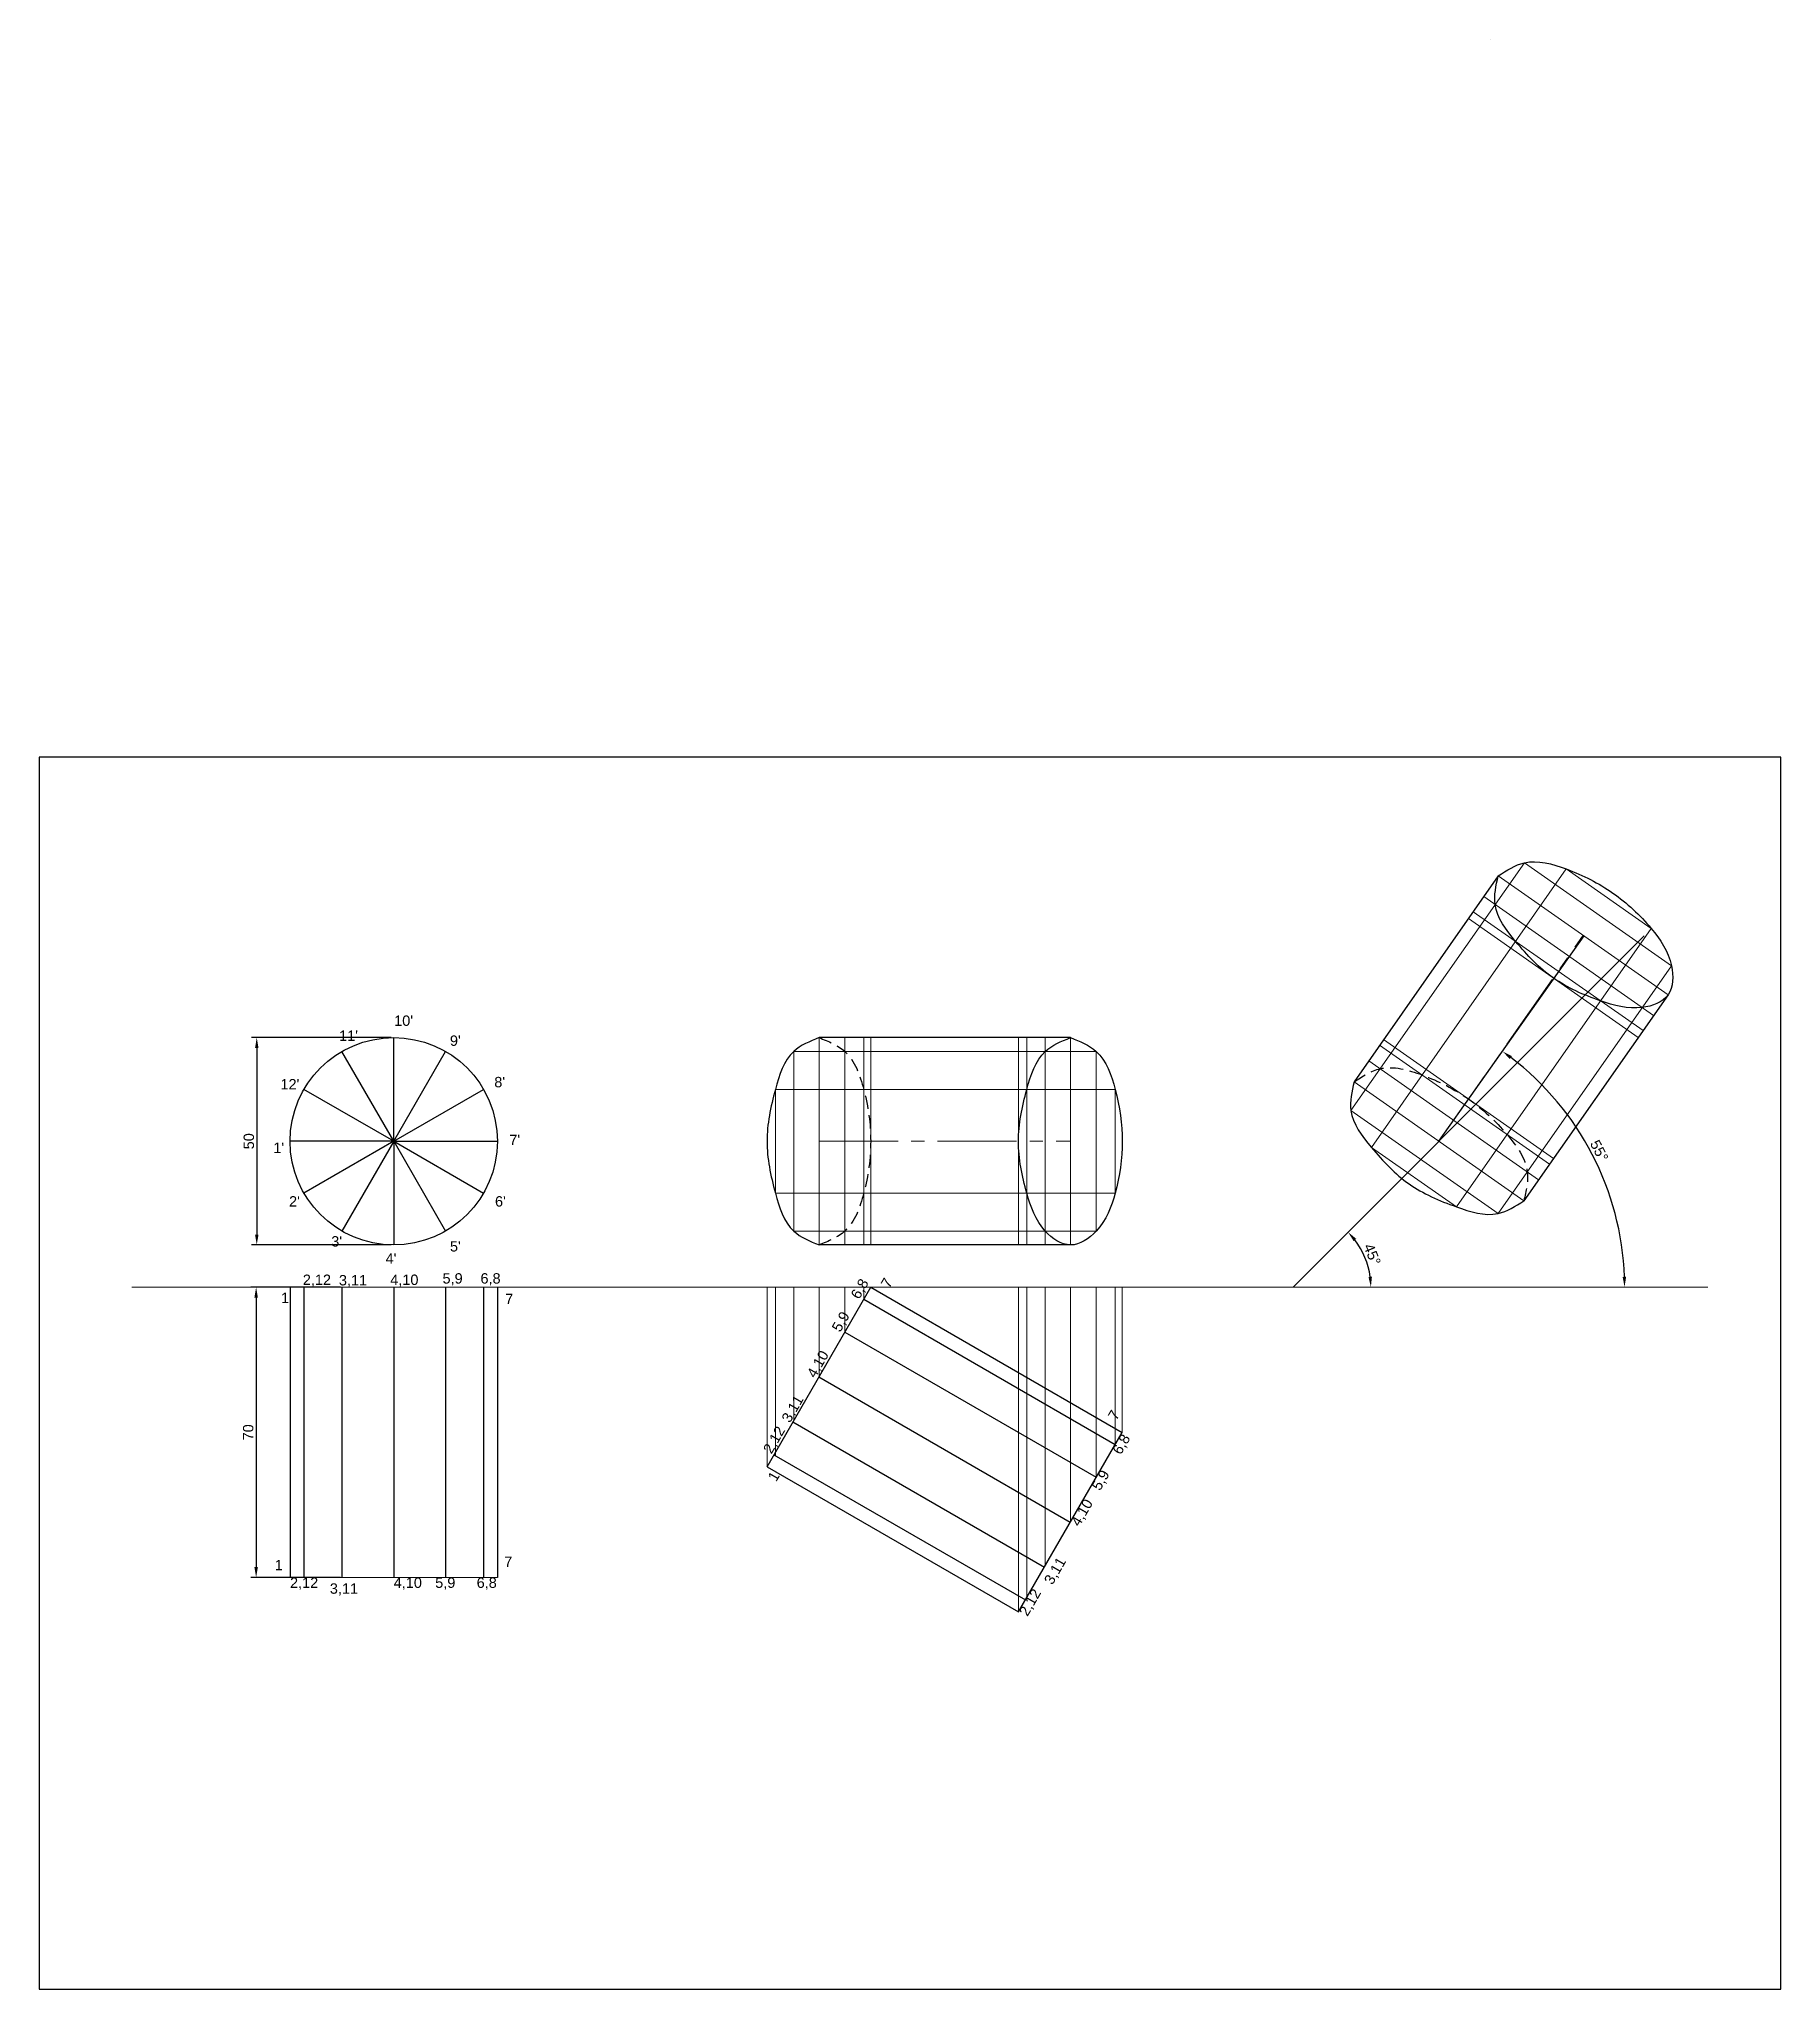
# Model space of a CAD drawing. Header units: millimetres. Extents: x 0 to 920, y 0 to 500.
# Drawn here: x 500 to 920, y 30 to 500.2 of the extents above; entities that cross this region are included whole.
import ezdxf

# ---------------------------------------------------------------- set-up
doc = ezdxf.new("R2010")
doc.units = ezdxf.units.MM
doc.linetypes.add('CENTER2', pattern=[28.575, 19.05, -3.175, 3.175, -3.175])
doc.linetypes.add('HIDDEN2', pattern=[4.7625, 3.175, -1.5875])
doc.styles.get("Standard").update_dxf_attribs({"font": 'arial.ttf'})
doc.dimstyles.new('ISO-25', dxfattribs={"dimtxt": 2.5, "dimasz": 2.5, "dimexe": 1.25, "dimexo": 0.625, "dimtad": 1, "dimtxsty": 'Standard', "dimcen": 2.5, "dimadec": 0, "dimazin": 0, "dimtfac": 1, "dimtmove": 0, "dimatfit": 3, "dimfxl": 1, "dimarcsym": 0})

msp = doc.modelspace()

# ---------------------------------------------------------------- texts
at = {"char_height": 2.5, "attachment_point": 1}
for s, width, insert in [("10'", 4.65545, (585.631, 264.728)), ("11'", 4.65545, (572.354, 261.111)), ("9'", 4.65545, (599.08, 259.906)), ("12'", 4.65545, (558.215, 249.402)), ("8'", 4.65545, (609.77, 249.918)), ("7'", 4.65545, (613.387, 235.97)), ("1'", 4.65545, (556.491, 234.075)), ("2'", 4.65545, (560.284, 221.16)), ("6'", 4.65545, (609.942, 221.16)), ("3'", 4.65545, (570.457, 211.517)), ("4'", 4.65545, (583.561, 207.384)), ("5'", 4.65545, (599.08, 210.311)), ('2,12', 1.0004, (563.606, 202.256)), ('3,11', 1.0004, (572.306, 202.144)), ('4,10', 1.0004, (584.687, 202.256)), ('5,9', 1.0004, (597.291, 202.59)), ('6,8', 1.0004, (606.438, 202.59)), ('1', 1.0004, (558.364, 197.911)), ('7', 1.0004, (612.39, 197.633)), ('1', 1.0004, (556.85, 133.463)), ('7', 6.31141, (612.183, 134.276)), ('2,12', 1.0004, (560.523, 129.216)), ('3,11', 1.0004, (570.12, 127.8)), ('4,10', 6.31141, (585.523, 129.216)), ('5,9', 6.31141, (595.523, 129.216)), ('6,8', 6.31141, (605.523, 129.216))]:
    msp.add_mtext_dynamic_manual_height_columns(s, width=width, gutter_width=12.5, heights=[0], dxfattribs=dict(at, insert=insert))
at = {"char_height": 2.5, "attachment_point": 1, "rotation": 60}
for s, width, insert in [('6,8', 1.0004, (695.558, 197.365)), ('7', 1.0004, (702.827, 200.042)), ('5,9', 1.0004, (690.985, 189.444)), ('4,10', 1.0004, (684.972, 178.361)), ('3,11', 1.0004, (678.878, 167.584)), ('7', 6.31141, (757.592, 168.183)), ('2,12', 1.0004, (674.432, 160.105)), ('6,8', 6.31141, (758.644, 159.885)), ('1', 1.0004, (675.573, 153.392)), ('5,9', 6.31141, (753.644, 151.225)), ('4,10', 6.31141, (748.644, 142.565)), ('3,11', 1.0004, (742.169, 128.518)), ('2,12', 1.0004, (736.144, 120.914))]:
    msp.add_mtext_dynamic_manual_height_columns(s, width=width, gutter_width=12.5, heights=[0], dxfattribs=dict(at, insert=insert))

# ---------------------------------------------------------------- blocks, each defined once
blk = doc.blocks.new('*U13')
blk.add_line((-12.5, 0), (12.5, 0))
blk = doc.blocks.new('*U14')
at = {"color": 0, "linetype": 'ByBlock', "lineweight": -2, "transparency": 16777216}
for p, rotation in [((585.52, 246.9), 89.99999999999993), ((579.27, 245.22), 119.9999999999999), ((591.77, 245.22), 59.99999999999994), ((574.7, 240.65), 149.9999999999999), ((596.35, 240.65), 29.99999999999996), ((573.02, 234.4), 180), ((574.7, 228.15), 209.9999999999999), ((579.27, 223.57), 239.9999999999998), ((585.52, 221.9), 269.9999999999998), ((591.77, 223.57), 299.9999999999998), ((596.35, 228.15), 329.9999999999998)]:
    blk.add_blockref('*U13', p, dxfattribs=dict(at, rotation=rotation))
blk.add_blockref('*U13', (598.02, 234.4), dxfattribs=at)
blk = doc.blocks.new('*D16')
at = {"color": 0, "lineweight": -2, "transparency": 16777216}
for p, q in [((572.68, 199.22), (551.1, 199.22)), ((552.35, 196.72), (552.35, 131.72)), ((572.68, 129.22), (551.1, 129.22))]:
    blk.add_line(p, q, dxfattribs=at)
at = {"color": 0, "transparency": 16777216}
for points in [[(551.93, 196.72), (552.77, 196.72), (552.35, 199.22)], [(551.93, 131.72), (552.77, 131.72), (552.35, 129.22)]]:
    blk.add_solid(points, dxfattribs=at)
at = {"layer": 'Defpoints', "color": 0, "transparency": 16777216}
for p in [(573.31, 199.22), (552.35, 129.22), (573.31, 129.22)]:
    blk.add_point(p, dxfattribs=at)
at = {"color": 0, "lineweight": 9, "transparency": 16777216, "insert": (550.45, 164.22), "char_height": 2.5, "attachment_point": 5, "rotation": 90}
blk.add_mtext('70', dxfattribs=at)
blk = doc.blocks.new('*D17')
at = {"color": 0, "lineweight": -2, "transparency": 16777216}
for p, q in [((584.9, 259.4), (551.25, 259.4)), ((552.5, 256.9), (552.5, 211.9)), ((584.9, 209.4), (551.25, 209.4))]:
    blk.add_line(p, q, dxfattribs=at)
at = {"color": 0, "transparency": 16777216}
for points in [[(552.09, 256.9), (552.92, 256.9), (552.5, 259.4)], [(552.09, 211.9), (552.92, 211.9), (552.5, 209.4)]]:
    blk.add_solid(points, dxfattribs=at)
at = {"layer": 'Defpoints', "color": 0, "transparency": 16777216}
for p in [(585.52, 259.4), (552.5, 209.4), (585.52, 209.4)]:
    blk.add_point(p, dxfattribs=at)
at = {"color": 0, "lineweight": 9, "transparency": 16777216, "insert": (550.6, 234.4), "char_height": 2.5, "attachment_point": 5, "rotation": 90}
blk.add_mtext('50', dxfattribs=at)
blk = doc.blocks.new('*D20')
at = {"color": 0, "lineweight": -2, "transparency": 16777216}
blk.add_arc((802.35, 199.22), 18.77, 7.6363, 37.3637, dxfattribs=at)
at = {"color": 0, "transparency": 16777216}
for points in [[(816.96, 210.33), (817.58, 210.88), (815.62, 212.49)], [(821.37, 201.74), (820.54, 201.68), (821.12, 199.22)]]:
    blk.add_solid(points, dxfattribs=at)
at = {"layer": 'Defpoints', "color": 0, "transparency": 16777216}
for p in [(873.06, 269.93), (820.48, 204.07), (522.35, 199.22), (802.35, 199.22), (902.35, 199.22)]:
    blk.add_point(p, dxfattribs=at)
at = {"color": 0, "transparency": 16777216, "insert": (821.44, 207.12), "char_height": 2.5, "attachment_point": 5, "rotation": 292.5}
blk.add_mtext('45°', dxfattribs=at)
blk = doc.blocks.new('*D21')
at = {"color": 0, "lineweight": -2, "transparency": 16777216}
blk.add_arc((812.66, 199.22), 69.63, 2.0573, 52.6807, dxfattribs=at)
at = {"color": 0, "transparency": 16777216}
for points in [[(854.62, 254.25), (855.11, 254.92), (852.85, 256.07)], [(882.66, 201.72), (881.82, 201.71), (882.28, 199.22)]]:
    blk.add_solid(points, dxfattribs=at)
at = {"layer": 'Defpoints', "color": 0, "transparency": 16777216}
for p in [(872.53, 283.89), (837.53, 234.4), (878.78, 221.02), (522.35, 199.22), (902.35, 199.22)]:
    blk.add_point(p, dxfattribs=at)
at = {"color": 0, "transparency": 16777216, "insert": (876.17, 232.1), "char_height": 2.5, "attachment_point": 5, "rotation": 297.369}
blk.add_mtext('55°', dxfattribs=at)

# ---------------------------------------------------------------- dimensions: what is measured, and where the dimension line sits
for base, line2, picture, middle in [((878.783, 221.016), ((837.529, 234.396), (872.526, 283.893)), '*D21', (876.174, 232.097)), ((820.481, 204.074), ((802.349, 199.216), (873.06, 269.926)), '*D20', (821.444, 207.125))]:
    dim = msp.add_angular_dim_2l(base=base, line1=((522.349, 199.216), (902.349, 199.216)), line2=line2, dimstyle='ISO-25')
    dim.commit()
    dim.dimension.update_dxf_attribs({"geometry": picture, "text_midpoint": middle})
at = {"lineweight": 9}
for base, p1, p2, picture, middle in [((552.503, 209.396), (585.523, 259.396), (585.523, 209.396), '*D17', (550.602, 234.396)), ((552.349, 129.216), (573.307, 199.216), (573.307, 129.216), '*D16', (550.448, 164.216))]:
    dim = msp.add_linear_dim(base=base, p1=p1, p2=p2, angle=90, dimstyle='ISO-25', dxfattribs=at)
    dim.commit()
    dim.dimension.update_dxf_attribs({"geometry": picture, "text_midpoint": middle})

# ---------------------------------------------------------------- linework, layer by layer
at = {"lineweight": 9}
for p, q in [((849.917, 500.17), (849.917, 500.17)), ((816.299, 241.822), (858.121, 301.549)), ((893.591, 276.713), (858.121, 301.549)), ((817.051, 248.735), (851.822, 298.393)), ((821.244, 232.931), (868.241, 300.049)), ((892.78, 269.715), (851.822, 298.393)), ((888.719, 285.709), (868.241, 300.049)), ((889.284, 264.723), (848.327, 293.402)), ((879.441, 294.251), (879.441, 294.251)), ((885.58, 259.433), (844.622, 288.112)), ((886.734, 261.08), (845.776, 289.759)), ((841.723, 218.592), (888.719, 285.709)), ((851.769, 216.985), (893.591, 276.713)), ((858.008, 220.056), (892.78, 269.715)), ((688.075, 259.396), (748.696, 259.396)), ((688.075, 209.396), (688.075, 259.396)), ((694.273, 209.396), (694.273, 259.396)), ((698.848, 209.396), (698.848, 259.396)), ((700.523, 209.396), (700.523, 259.396)), ((736.144, 209.396), (736.144, 259.396)), ((738.156, 209.396), (738.156, 259.396)), ((742.602, 209.396), (742.602, 259.396)), ((748.696, 209.396), (748.696, 259.396)), ((865.148, 230.253), (824.191, 258.932)), ((681.981, 256.046), (754.894, 256.046)), ((681.981, 212.745), (681.981, 256.046)), ((754.894, 212.745), (754.894, 256.046)), ((864.188, 228.881), (823.23, 257.56)), ((861.563, 225.133), (820.606, 253.812)), ((677.534, 246.896), (759.47, 246.896)), ((677.534, 221.896), (677.534, 246.896)), ((759.47, 221.896), (759.47, 246.896)), ((858.008, 220.056), (817.051, 248.735)), ((851.769, 216.985), (816.299, 241.822)), ((761.144, 234.395), (761.144, 234.396)), ((841.723, 218.592), (821.244, 232.931)), ((677.534, 221.896), (759.47, 221.896)), ((681.981, 212.745), (754.894, 212.745)), ((688.075, 209.396), (748.696, 209.396)), ((522.349, 199.216), (902.349, 199.216)), ((560.523, 199.216), (610.523, 199.216)), ((675.523, 155.914), (675.523, 199.216)), ((677.534, 158.62), (677.534, 199.216)), ((681.981, 167.1), (681.981, 199.216)), ((688.075, 177.655), (688.075, 199.216)), ((694.273, 188.39), (694.273, 199.216)), ((698.848, 196.315), (698.848, 199.216)), ((736.144, 120.914), (736.144, 199.216)), ((738.156, 123.62), (738.156, 199.216)), ((742.602, 132.1), (742.602, 199.216)), ((748.696, 142.655), (748.696, 199.216)), ((754.894, 153.39), (754.894, 199.216)), ((759.47, 161.315), (759.47, 199.216)), ((761.144, 164.216), (761.144, 199.216)), ((560.523, 129.216), (610.523, 129.216))]:
    msp.add_line(p, q, dxfattribs=at)
for p, q in [((851.822, 298.393), (817.051, 248.735)), ((837.529, 234.396), (887.027, 283.893)), ((837.529, 234.396), (872.526, 283.893)), ((802.349, 199.216), (873.06, 269.926)), ((892.78, 269.715), (858.008, 220.056)), ((748.696, 259.396), (688.075, 259.396)), ((748.696, 209.396), (688.075, 209.396)), ((560.523, 199.216), (560.523, 129.216)), ((563.872, 199.216), (563.872, 129.216)), ((573.023, 199.216), (573.023, 129.216)), ((585.523, 199.216), (585.523, 129.216)), ((598.023, 199.216), (598.023, 129.216)), ((607.173, 199.216), (607.173, 129.216)), ((610.523, 199.216), (610.523, 129.216)), ((675.523, 155.914), (700.523, 199.216)), ((700.523, 199.216), (761.144, 164.216)), ((698.848, 196.315), (759.47, 161.315)), ((694.273, 188.39), (754.894, 153.39)), ((688.023, 177.565), (748.644, 142.565)), ((681.773, 166.74), (742.394, 131.74)), ((736.144, 120.914), (761.144, 164.216)), ((675.523, 155.914), (736.144, 120.914)), ((677.197, 158.815), (737.819, 123.815))]:
    msp.add_line(p, q)
at = {"linetype": 'CENTER2', "lineweight": 9}
for p, q in [((837.529, 234.396), (872.301, 284.054)), ((688.075, 234.396), (748.696, 234.396))]:
    msp.add_line(p, q, dxfattribs=at)
msp.add_lwpolyline([(500, 30), (920, 30), (920, 327), (500, 327)], close=True)
msp.add_circle((585.523, 234.396), 25)
for points in [[(851.822, 298.393), (851.07, 291.48), (856.016, 282.59), (865.101, 273.772), (876.494, 268.25), (886.541, 266.644), (892.78, 269.715), (893.591, 276.713), (888.719, 285.709), (879.441, 294.251), (868.241, 300.049), (858.121, 301.549), (851.822, 298.393)], [(688.075, 259.396), (681.981, 256.046), (677.534, 246.896), (675.523, 234.396), (677.534, 221.896), (681.981, 212.745), (688.075, 209.396)], [(748.696, 259.396), (742.602, 256.046), (738.156, 246.896), (736.144, 234.396), (738.156, 221.896), (742.602, 212.745), (748.696, 209.396), (754.894, 212.745), (759.47, 221.896), (761.144, 234.396), (759.47, 246.896), (754.894, 256.046), (748.696, 259.396)], [(817.051, 248.735), (816.299, 241.822), (821.244, 232.931), (830.33, 224.114), (841.723, 218.592), (851.769, 216.985), (858.008, 220.056)]]:
    msp.add_spline(points, degree=3)
at = {"linetype": 'HIDDEN2'}
for points in [[(688.075, 259.396), (694.273, 256.046), (698.848, 246.896), (700.523, 234.396), (698.848, 221.896), (694.273, 212.745), (688.075, 209.396)], [(817.051, 248.735), (823.349, 251.891), (833.469, 250.39), (844.669, 244.592), (853.948, 236.051), (858.82, 227.054), (858.008, 220.056)]]:
    msp.add_spline(points, degree=3, dxfattribs=at)

# ---------------------------------------------------------------- block references
at = {"lineweight": 9}
msp.add_blockref('*U14', (0, 0), dxfattribs=at)

msp.set_redraw_order([(e.dxf.handle, doc.entitydb.next_handle()) for e in msp.query("TEXT MTEXT ATTDEF DIMENSION ARC_DIMENSION")])  # texts and dimensions are drawn at this point

doc.saveas('drawing.dxf')
